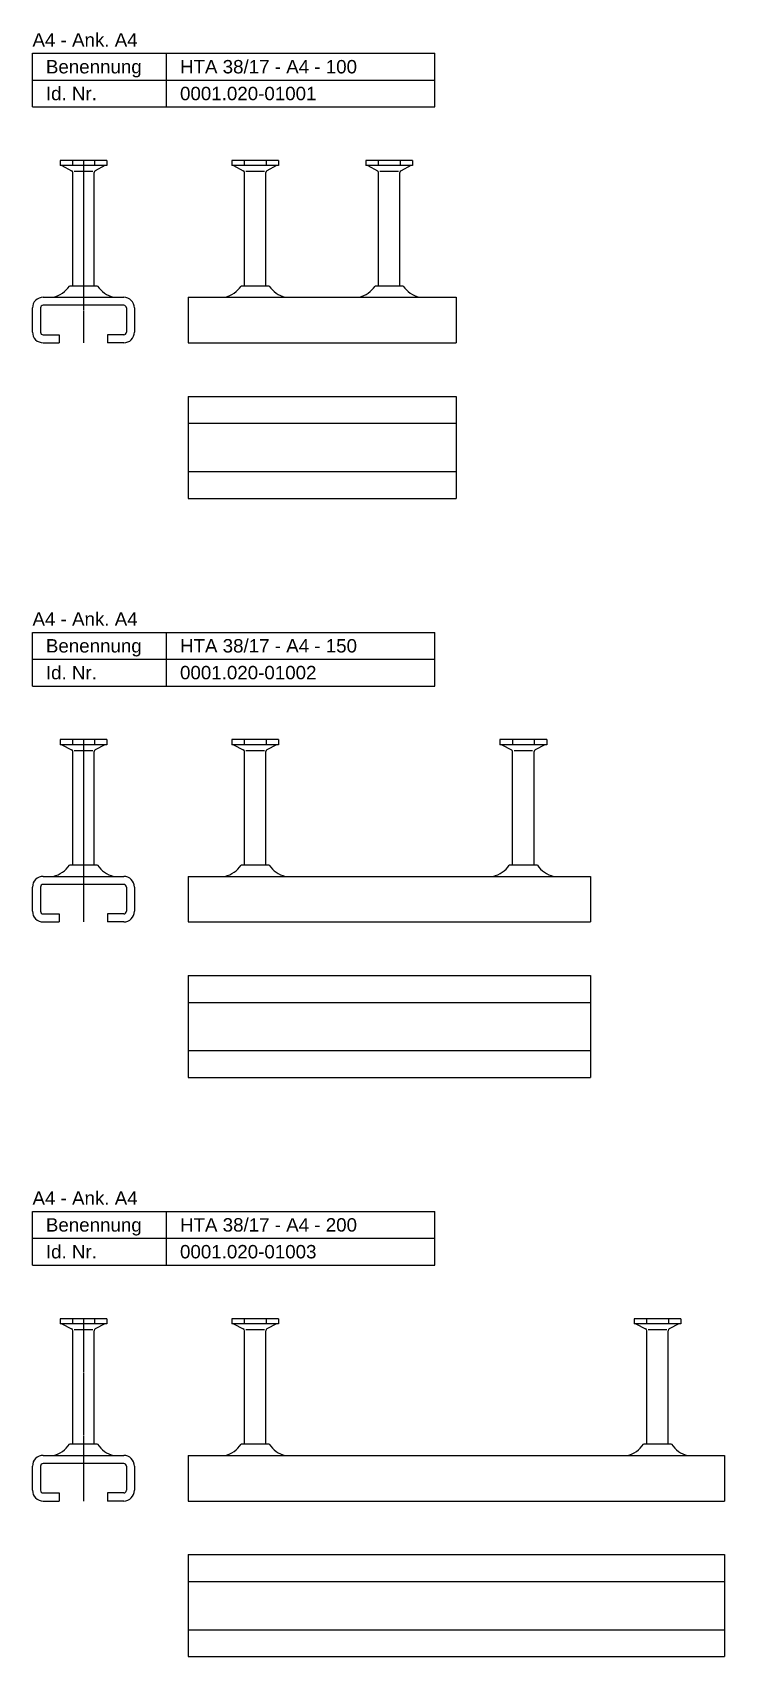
# Model space of a CAD drawing. Header units: millimetres. Extents: x -466 to 5678, y -7065 to 2232.
# Drawn here: x -465 to -207, y -453 to 153 of the extents above; entities that cross this region are included whole.
import ezdxf

# ---------------------------------------------------------------- set-up
doc = ezdxf.new("R2010")
doc.units = ezdxf.units.MM
doc.linetypes.add('MITTE2', pattern=[1.125, 0.75, -0.125, 0.125, -0.125])
doc.layers.add('HALFEN', color=2, linetype='CONTINUOUS')
doc.styles.add('ARIAL50', font='ARIAL.TTF', dxfattribs={"height": 5})

msp = doc.modelspace()

# ---------------------------------------------------------------- texts
at = {"layer": 'HALFEN', "style": 'ARIAL50'}
for s, p in [('A4 - Ank. A4', (-464.75, 147.34)), ('Benennung', (-459.75, 137.34)), ('HTA 38/17 - A4 - 100', (-409.75, 137.34)), ('Id. Nr.', (-459.75, 127.34)), ('0001.020-01001', (-409.75, 127.34)), ('A4 - Ank. A4', (-464.75, -68.66)), ('Benennung', (-459.75, -78.66)), ('HTA 38/17 - A4 - 150', (-409.75, -78.66)), ('Id. Nr.', (-459.75, -88.66)), ('0001.020-01002', (-409.75, -88.66)), ('A4 - Ank. A4', (-464.75, -284.66)), ('Benennung', (-459.75, -294.66)), ('HTA 38/17 - A4 - 200', (-409.75, -294.66)), ('Id. Nr.', (-459.75, -304.66)), ('0001.020-01003', (-409.75, -304.66))]:
    msp.add_text(s, height=5, dxfattribs=at).set_placement(p)

# ---------------------------------------------------------------- linework, layer by layer
at = {"layer": 'HALFEN'}
for p, q in [((-464.75, 144.84), (-314.75, 144.84)), ((-464.75, 124.84), (-464.75, 144.84)), ((-414.75, 124.84), (-414.75, 144.84)), ((-314.75, 124.84), (-314.75, 144.84)), ((-464.75, 134.84), (-314.75, 134.84)), ((-464.75, 124.84), (-314.75, 124.84)), ((-437.02, 104.84), (-454.47, 104.84)), ((-454.47, 104.84), (-454.47, 102.94)), ((-449.82, 104.59), (-449.82, 103.19)), ((-441.67, 104.59), (-441.67, 103.19)), ((-437.02, 104.84), (-437.02, 102.94)), ((-373.02, 104.84), (-390.47, 104.84)), ((-390.47, 104.84), (-390.47, 102.94)), ((-385.82, 104.59), (-385.82, 103.19)), ((-377.67, 104.59), (-377.67, 103.19)), ((-373.02, 104.84), (-373.02, 102.94)), ((-323.02, 104.84), (-340.47, 104.84)), ((-340.47, 104.84), (-340.47, 102.94)), ((-335.82, 104.59), (-335.82, 103.19)), ((-327.67, 104.59), (-327.67, 103.19)), ((-323.02, 104.84), (-323.02, 102.94)), ((-437.02, 102.94), (-454.47, 102.94)), ((-453.75, 102.94), (-450.17, 101.06)), ((-449.75, 58.04), (-449.75, 100.35)), ((-449.22, 100.84), (-442.27, 100.84)), ((-441.75, 58.04), (-441.75, 100.35)), ((-437.75, 102.94), (-441.32, 101.06)), ((-373.02, 102.94), (-390.47, 102.94)), ((-389.75, 102.94), (-386.17, 101.06)), ((-385.75, 58.04), (-385.75, 100.35)), ((-385.22, 100.84), (-378.27, 100.84)), ((-377.75, 58.04), (-377.75, 100.35)), ((-373.75, 102.94), (-377.32, 101.06)), ((-323.02, 102.94), (-340.47, 102.94)), ((-339.75, 102.94), (-336.17, 101.06)), ((-335.75, 58.04), (-335.75, 100.35)), ((-335.22, 100.84), (-328.27, 100.84)), ((-327.75, 58.04), (-327.75, 100.35)), ((-323.75, 102.94), (-327.32, 101.06)), ((-440.5, 58.04), (-451, 58.04)), ((-376.5, 58.04), (-387, 58.04)), ((-326.5, 58.04), (-337, 58.04)), ((-464.75, 40.84), (-464.75, 49.84)), ((-461.75, 49.84), (-461.75, 40.84)), ((-460.75, 53.84), (-430.75, 53.84)), ((-430.75, 50.84), (-460.75, 50.84)), ((-429.75, 49.84), (-429.75, 40.84)), ((-426.75, 49.84), (-426.75, 40.84)), ((-406.75, 53.84), (-306.75, 53.84)), ((-406.75, 53.84), (-406.75, 36.84)), ((-306.75, 53.84), (-306.75, 36.84)), ((-460.75, 39.84), (-454.75, 39.84)), ((-460.75, 36.84), (-454.75, 36.84)), ((-454.75, 39.84), (-454.75, 36.84)), ((-430.75, 39.84), (-436.75, 39.84)), ((-436.75, 39.84), (-436.75, 36.84)), ((-430.75, 36.84), (-436.75, 36.84)), ((-406.75, 36.84), (-306.75, 36.84)), ((-406.75, 16.84), (-406.75, -21.16)), ((-406.75, 16.84), (-306.75, 16.84)), ((-306.75, 16.84), (-306.75, -21.16)), ((-306.75, 16.84), (-306.75, -21.16)), ((-406.75, 6.84), (-306.75, 6.84)), ((-406.75, -11.16), (-306.75, -11.16)), ((-406.75, -21.16), (-306.75, -21.16)), ((-464.75, -71.16), (-314.75, -71.16)), ((-464.75, -91.16), (-464.75, -71.16)), ((-414.75, -91.16), (-414.75, -71.16)), ((-314.75, -91.16), (-314.75, -71.16)), ((-464.75, -81.16), (-314.75, -81.16)), ((-464.75, -91.16), (-314.75, -91.16)), ((-437.02, -111.16), (-454.47, -111.16)), ((-454.47, -111.16), (-454.47, -113.06)), ((-437.02, -113.06), (-454.47, -113.06)), ((-453.75, -113.06), (-450.17, -114.94)), ((-449.82, -111.41), (-449.82, -112.81)), ((-441.67, -111.41), (-441.67, -112.81)), ((-437.75, -113.06), (-441.32, -114.94)), ((-437.02, -111.16), (-437.02, -113.06)), ((-373.02, -111.16), (-390.47, -111.16)), ((-390.47, -111.16), (-390.47, -113.06)), ((-373.02, -113.06), (-390.47, -113.06)), ((-389.75, -113.06), (-386.17, -114.94)), ((-385.82, -111.41), (-385.82, -112.81)), ((-377.67, -111.41), (-377.67, -112.81)), ((-373.75, -113.06), (-377.32, -114.94)), ((-373.02, -111.16), (-373.02, -113.06)), ((-273.02, -111.16), (-290.47, -111.16)), ((-290.47, -111.16), (-290.47, -113.06)), ((-273.02, -113.06), (-290.47, -113.06)), ((-289.75, -113.06), (-286.17, -114.94)), ((-285.82, -111.41), (-285.82, -112.81)), ((-277.67, -111.41), (-277.67, -112.81)), ((-273.75, -113.06), (-277.32, -114.94)), ((-273.02, -111.16), (-273.02, -113.06)), ((-449.75, -157.96), (-449.75, -115.65)), ((-449.22, -115.16), (-442.27, -115.16)), ((-441.75, -157.96), (-441.75, -115.65)), ((-385.75, -157.96), (-385.75, -115.65)), ((-385.22, -115.16), (-378.27, -115.16)), ((-377.75, -157.96), (-377.75, -115.65)), ((-285.75, -157.96), (-285.75, -115.65)), ((-285.22, -115.16), (-278.27, -115.16)), ((-277.75, -157.96), (-277.75, -115.65)), ((-460.75, -162.16), (-430.75, -162.16)), ((-440.5, -157.96), (-451, -157.96)), ((-406.75, -162.16), (-256.75, -162.16)), ((-406.75, -162.16), (-406.75, -179.16)), ((-376.5, -157.96), (-387, -157.96)), ((-276.5, -157.96), (-287, -157.96)), ((-256.75, -162.16), (-256.75, -179.16)), ((-464.75, -175.16), (-464.75, -166.16)), ((-461.75, -166.16), (-461.75, -175.16)), ((-430.75, -165.16), (-460.75, -165.16)), ((-429.75, -166.16), (-429.75, -175.16)), ((-426.75, -166.16), (-426.75, -175.16)), ((-460.75, -176.16), (-454.75, -176.16)), ((-460.75, -179.16), (-454.75, -179.16)), ((-454.75, -176.16), (-454.75, -179.16)), ((-430.75, -176.16), (-436.75, -176.16)), ((-436.75, -176.16), (-436.75, -179.16)), ((-430.75, -179.16), (-436.75, -179.16)), ((-406.75, -179.16), (-256.75, -179.16)), ((-406.75, -199.16), (-256.75, -199.16)), ((-406.75, -199.16), (-406.75, -237.16)), ((-256.75, -199.16), (-256.75, -237.16)), ((-256.75, -199.16), (-256.75, -237.16)), ((-406.75, -209.16), (-256.75, -209.16)), ((-406.75, -227.16), (-256.75, -227.16)), ((-406.75, -237.16), (-256.75, -237.16)), ((-464.75, -287.16), (-314.75, -287.16)), ((-464.75, -307.16), (-464.75, -287.16)), ((-414.75, -307.16), (-414.75, -287.16)), ((-314.75, -307.16), (-314.75, -287.16)), ((-464.75, -297.16), (-314.75, -297.16)), ((-464.75, -307.16), (-314.75, -307.16)), ((-437.02, -327.16), (-454.47, -327.16)), ((-454.47, -327.16), (-454.47, -329.06)), ((-437.02, -329.06), (-454.47, -329.06)), ((-453.75, -329.06), (-450.17, -330.94)), ((-449.82, -327.41), (-449.82, -328.81)), ((-449.75, -373.96), (-449.75, -331.65)), ((-449.22, -331.16), (-442.27, -331.16)), ((-441.75, -373.96), (-441.75, -331.65)), ((-441.67, -327.41), (-441.67, -328.81)), ((-437.75, -329.06), (-441.32, -330.94)), ((-437.02, -327.16), (-437.02, -329.06)), ((-373.02, -327.16), (-390.47, -327.16)), ((-390.47, -327.16), (-390.47, -329.06)), ((-373.02, -329.06), (-390.47, -329.06)), ((-389.75, -329.06), (-386.17, -330.94)), ((-385.82, -327.41), (-385.82, -328.81)), ((-385.75, -373.96), (-385.75, -331.65)), ((-385.22, -331.16), (-378.27, -331.16)), ((-377.75, -373.96), (-377.75, -331.65)), ((-377.67, -327.41), (-377.67, -328.81)), ((-373.75, -329.06), (-377.32, -330.94)), ((-373.02, -327.16), (-373.02, -329.06)), ((-223.02, -327.16), (-240.47, -327.16)), ((-240.47, -327.16), (-240.47, -329.06)), ((-223.02, -329.06), (-240.47, -329.06)), ((-239.75, -329.06), (-236.17, -330.94)), ((-235.82, -327.41), (-235.82, -328.81)), ((-235.75, -373.96), (-235.75, -331.65)), ((-235.22, -331.16), (-228.27, -331.16)), ((-227.75, -373.96), (-227.75, -331.65)), ((-227.67, -327.41), (-227.67, -328.81)), ((-223.75, -329.06), (-227.32, -330.94)), ((-223.02, -327.16), (-223.02, -329.06)), ((-440.5, -373.96), (-451, -373.96)), ((-376.5, -373.96), (-387, -373.96)), ((-226.5, -373.96), (-237, -373.96)), ((-460.75, -378.16), (-430.75, -378.16)), ((-430.75, -381.16), (-460.75, -381.16)), ((-406.75, -378.16), (-206.75, -378.16)), ((-406.75, -378.16), (-406.75, -395.16)), ((-206.75, -378.16), (-206.75, -395.16)), ((-464.75, -391.16), (-464.75, -382.16)), ((-461.75, -382.16), (-461.75, -391.16)), ((-429.75, -382.16), (-429.75, -391.16)), ((-426.75, -382.16), (-426.75, -391.16)), ((-460.75, -392.16), (-454.75, -392.16)), ((-454.75, -392.16), (-454.75, -395.16)), ((-430.75, -392.16), (-436.75, -392.16)), ((-436.75, -392.16), (-436.75, -395.16)), ((-460.75, -395.16), (-454.75, -395.16)), ((-430.75, -395.16), (-436.75, -395.16)), ((-406.75, -395.16), (-206.75, -395.16)), ((-406.75, -415.16), (-206.75, -415.16)), ((-406.75, -415.16), (-406.75, -453.16)), ((-206.75, -415.16), (-206.75, -453.16)), ((-206.75, -415.16), (-206.75, -453.16)), ((-406.75, -425.16), (-206.75, -425.16)), ((-406.75, -443.16), (-206.75, -443.16)), ((-406.75, -453.16), (-206.75, -453.16))]:
    msp.add_line(p, q, dxfattribs=at)
at = {"layer": 'HALFEN', "color": 1, "linetype": 'MITTE2'}
for p, q in [((-445.75, 104.84), (-445.75, 36.84)), ((-445.75, -111.16), (-445.75, -179.16)), ((-445.75, -327.16), (-445.75, -395.16))]:
    msp.add_line(p, q, dxfattribs=at)
at = {"layer": 'HALFEN'}
for centre, radius, start, end in [((-450.55, 100.35), 0.8, 0, 62.30053), ((-440.95, 100.35), 0.8, 117.69947, 180), ((-386.55, 100.35), 0.8, 0, 62.30053), ((-376.95, 100.35), 0.8, 117.69947, 180), ((-336.55, 100.35), 0.8, 0, 62.30053), ((-326.95, 100.35), 0.8, 117.69947, 180), ((-459.33, 63.56), 10, 283.51077, 326.47327), ((-432.16, 63.56), 10, 213.52673, 256.48923), ((-395.33, 63.56), 10, 283.51077, 326.47327), ((-368.16, 63.56), 10, 213.52673, 256.48923), ((-345.33, 63.56), 10, 283.51077, 326.47327), ((-318.16, 63.56), 10, 213.52673, 256.48923), ((-460.75, 49.84), 4, 90, 180), ((-460.75, 49.84), 1, 90, 180), ((-430.75, 49.84), 4, 0, 90), ((-430.75, 49.84), 1, 0, 90), ((-460.75, 40.84), 4, 180, 270), ((-460.75, 40.84), 1, 180, 270), ((-430.75, 40.84), 1, 270, 0), ((-430.75, 40.84), 4, 270, 0), ((-450.55, -115.65), 0.8, 0, 62.30053), ((-440.95, -115.65), 0.8, 117.69947, 180), ((-386.55, -115.65), 0.8, 0, 62.30053), ((-376.95, -115.65), 0.8, 117.69947, 180), ((-286.55, -115.65), 0.8, 0, 62.30053), ((-276.95, -115.65), 0.8, 117.69947, 180), ((-460.75, -166.16), 4, 90, 180), ((-459.33, -152.44), 10, 283.51077, 326.47327), ((-432.16, -152.44), 10, 213.52673, 256.48923), ((-430.75, -166.16), 4, 0, 90), ((-395.33, -152.44), 10, 283.51077, 326.47327), ((-368.16, -152.44), 10, 213.52673, 256.48923), ((-295.33, -152.44), 10, 283.51077, 326.47327), ((-268.16, -152.44), 10, 213.52673, 256.48923), ((-460.75, -166.16), 1, 90, 180), ((-430.75, -166.16), 1, 0, 90), ((-460.75, -175.16), 4, 180, 270), ((-460.75, -175.16), 1, 180, 270), ((-430.75, -175.16), 1, 270, 0), ((-430.75, -175.16), 4, 270, 0), ((-450.55, -331.65), 0.8, 0, 62.30053), ((-440.95, -331.65), 0.8, 117.69947, 180), ((-386.55, -331.65), 0.8, 0, 62.30053), ((-376.95, -331.65), 0.8, 117.69947, 180), ((-236.55, -331.65), 0.8, 0, 62.30053), ((-226.95, -331.65), 0.8, 117.69947, 180), ((-459.33, -368.44), 10, 283.51077, 326.47327), ((-432.16, -368.44), 10, 213.52673, 256.48923), ((-395.33, -368.44), 10, 283.51077, 326.47327), ((-368.16, -368.44), 10, 213.52673, 256.48923), ((-245.33, -368.44), 10, 283.51077, 326.47327), ((-218.16, -368.44), 10, 213.52673, 256.48923), ((-460.75, -382.16), 4, 90, 180), ((-460.75, -382.16), 1, 90, 180), ((-430.75, -382.16), 4, 0, 90), ((-430.75, -382.16), 1, 0, 90), ((-460.75, -391.16), 4, 180, 270), ((-460.75, -391.16), 1, 180, 270), ((-430.75, -391.16), 4, 270, 0), ((-430.75, -391.16), 1, 270, 0)]:
    msp.add_arc(centre, radius, start, end, dxfattribs=at)

msp.set_redraw_order([(e.dxf.handle, doc.entitydb.next_handle()) for e in msp.query("TEXT MTEXT ATTDEF DIMENSION ARC_DIMENSION")])  # texts and dimensions are drawn at this point

doc.saveas('drawing.dxf')
